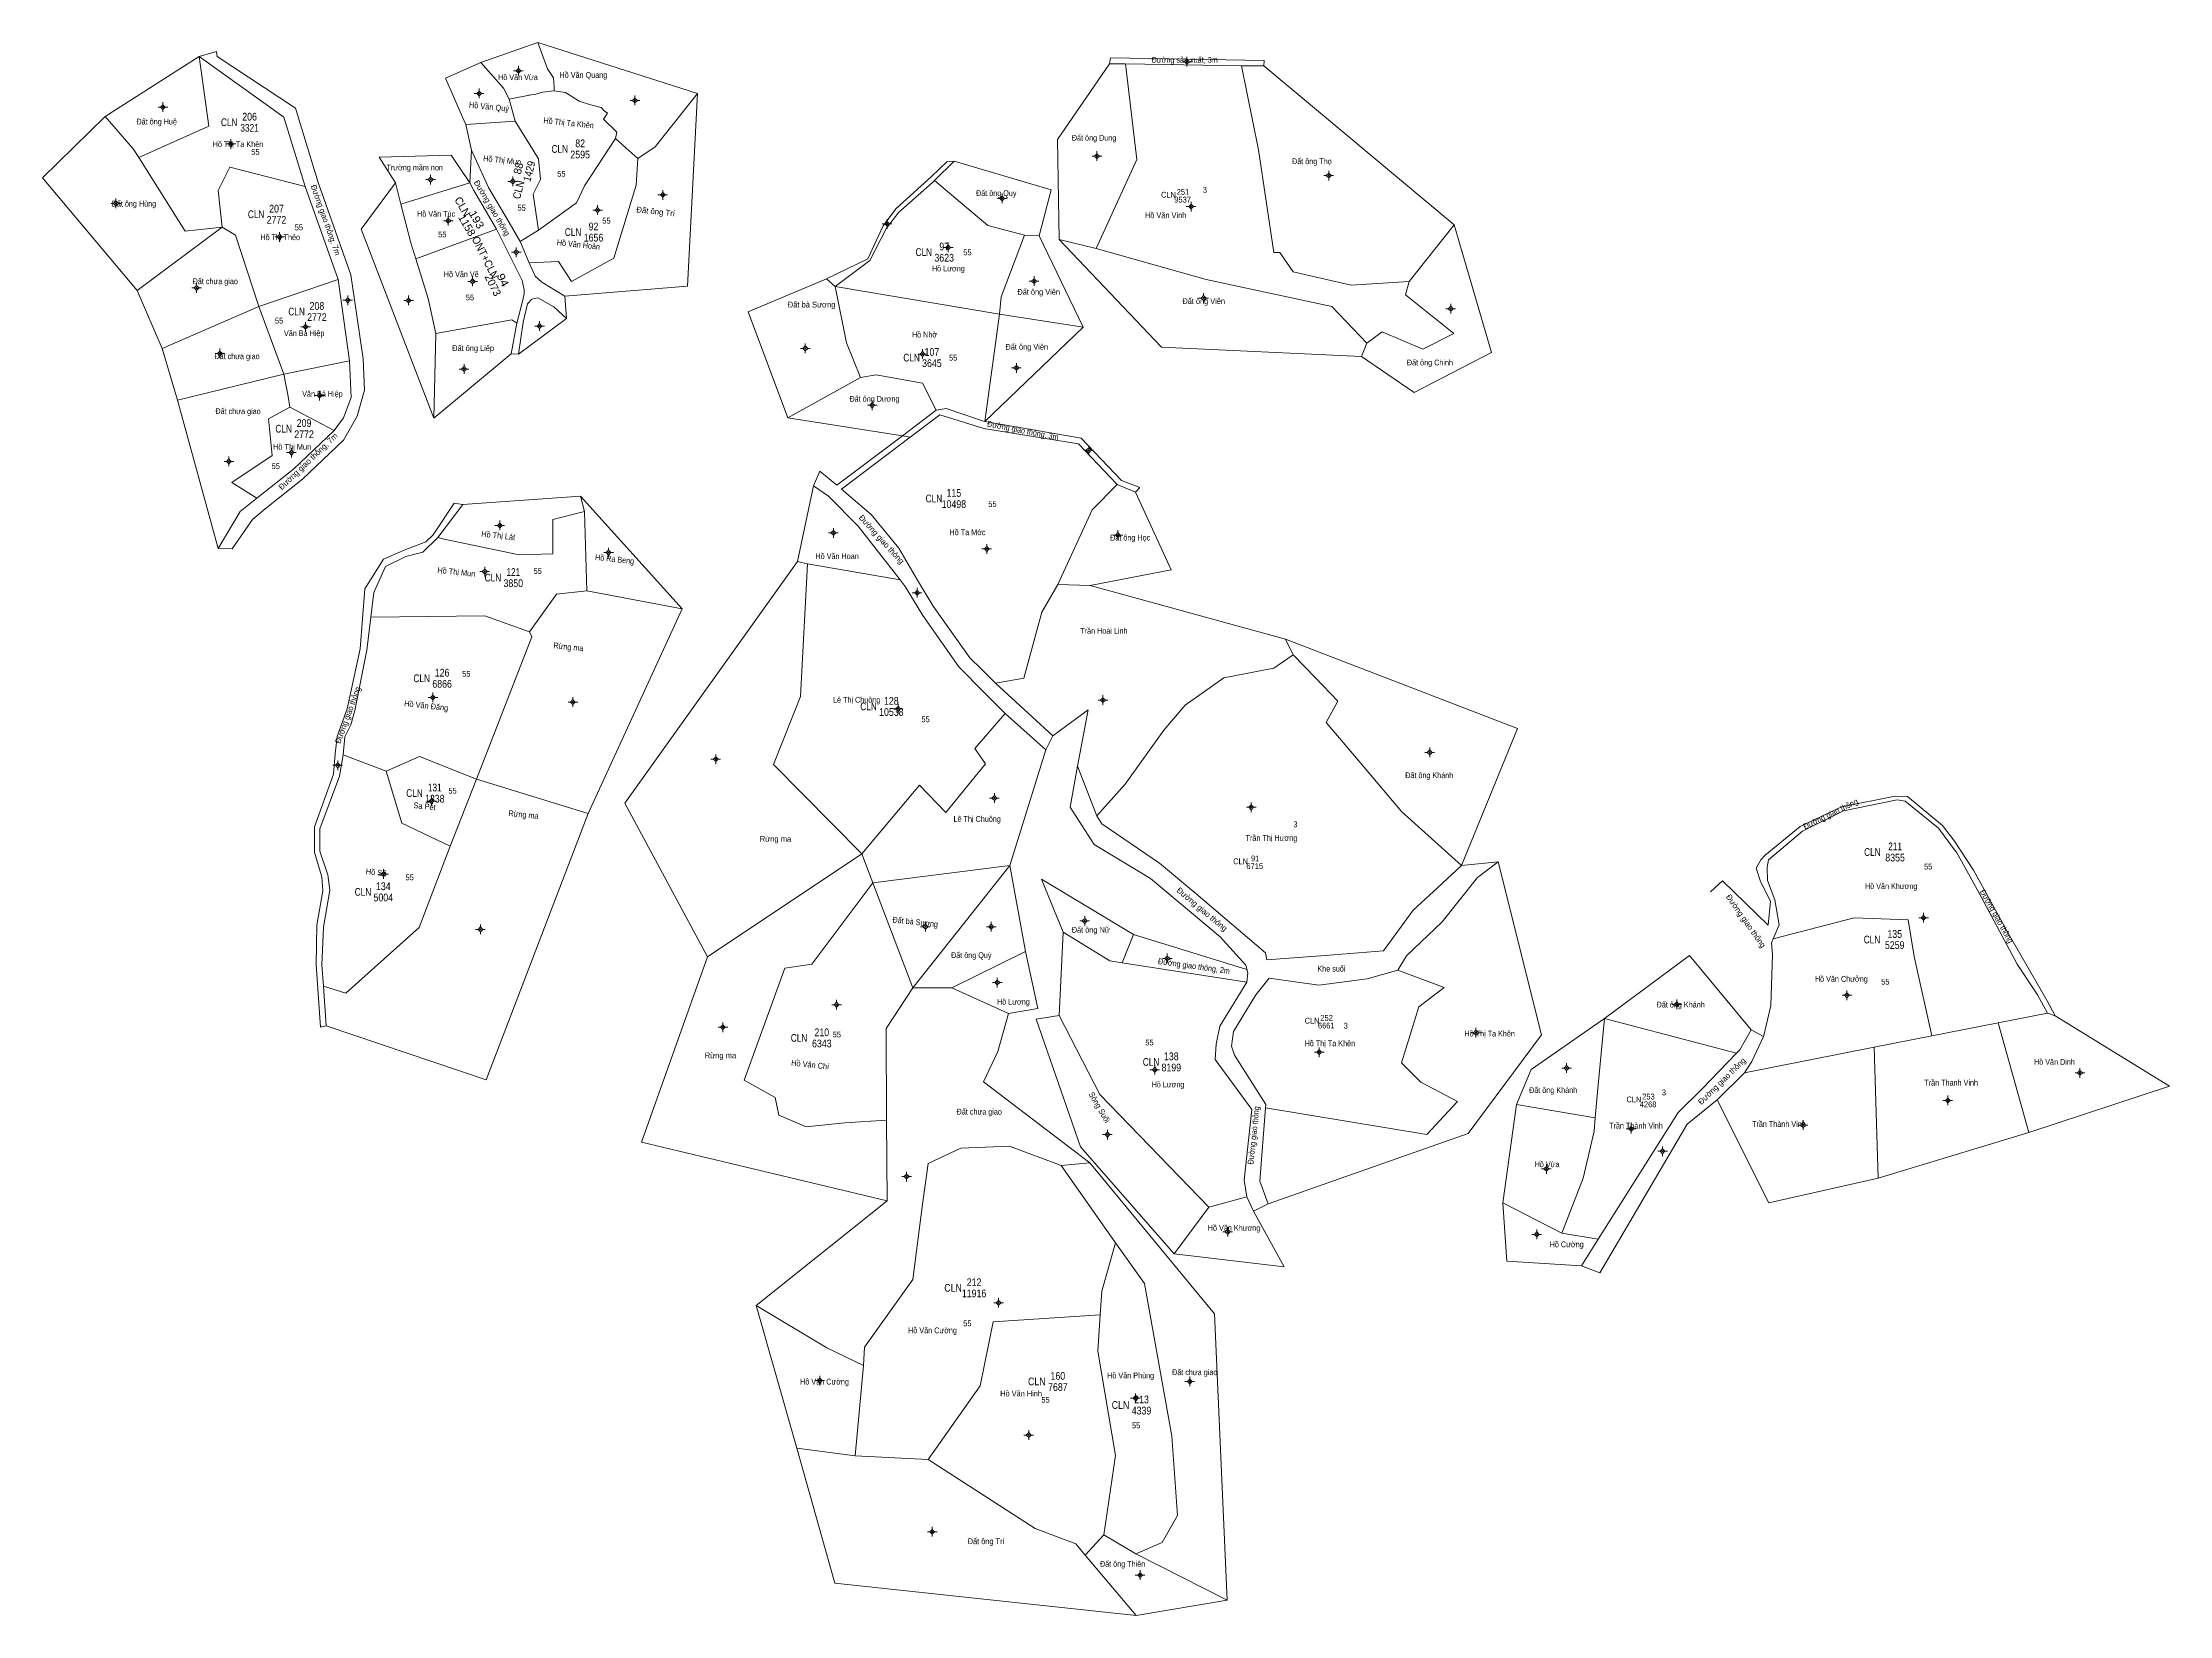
# Model space of a CAD drawing. Header units: metres. Extents: x 532111 to 534111, y 1847471 to 1850320.
# Drawn here: x 533011 to 534111, y 1848012 to 1848826 of the extents above; entities that cross this region are included whole.
import ezdxf
from ezdxf.enums import TextEntityAlignment as Align

# ---------------------------------------------------------------- set-up
doc = ezdxf.new("R2010")
doc.units = ezdxf.units.M
doc.header["$LTSCALE"] = 1.2
for name, color, linetype, lineweight in [('10', 7, 'Continuous', 13), ('11', 7, 'Continuous', 13), ('2', 7, 'Continuous', 13)]:
    doc.layers.add(name, color=color, linetype=linetype, lineweight=lineweight)
for name, color, linetype in [('22', 7, 'Continuous'), ('3', 7, 'Continuous'), ('4', 7, 'Continuous'), ('5', 7, 'Continuous'), ('63', 7, 'Continuous'), ('7', 7, 'Continuous'), ('8', 7, 'Continuous')]:
    doc.layers.add(name, color=color, linetype=linetype)

msp = doc.modelspace()

# ---------------------------------------------------------------- hatches: boundary and pattern name
at = {"layer": '11'}
for points in [[(533603.29, 1848815.56, 1), (533602.689, 1848815.56, 1)], [(533257.59, 1848810.9, 1), (533256.99, 1848810.9, 1)], [(533073.72, 1848792.12, 1), (533073.12, 1848792.12, 1)], [(533237.27, 1848799.21, 1), (533236.669, 1848799.21, 1)], [(533317.86, 1848795.57, 1), (533317.26, 1848795.57, 1)], [(533108.87, 1848773.12, 1), (533108.269, 1848773.12, 1)], [(533556.78, 1848766.78, 1), (533556.179, 1848766.78, 1)], [(533212.17, 1848754.66, 1), (533211.569, 1848754.66, 1)], [(533254.6, 1848753.72, 1), (533254, 1848753.72, 1)], [(533332.24, 1848746.77, 1), (533331.639, 1848746.77, 1)], [(533676.62, 1848756.75, 1), (533676.019, 1848756.75, 1)], [(533049.44, 1848742.34, 1), (533048.84, 1848742.34, 1)], [(533298.5, 1848738.9, 1), (533297.899, 1848738.9, 1)], [(533507.78, 1848744.91, 1), (533507.179, 1848744.91, 1)], [(533605.47, 1848740.74, 1), (533604.87, 1848740.74, 1)], [(533134.06, 1848725, 1), (533133.459, 1848725, 1)], [(533221.32, 1848733.34, 1), (533220.72, 1848733.34, 1)], [(533448.24, 1848731.75, 1), (533447.639, 1848731.75, 1)], [(533256.49, 1848717.09, 1), (533255.889, 1848717.09, 1)], [(533479.84, 1848719.57, 1), (533479.24, 1848719.57, 1)], [(533233.88, 1848702.05, 1), (533233.279, 1848702.05, 1)], [(533524.24, 1848702.17, 1), (533523.639, 1848702.17, 1)], [(533091.17, 1848698.64, 1), (533090.569, 1848698.64, 1)], [(533169.32, 1848692.25, 1), (533168.72, 1848692.25, 1)], [(533200.77, 1848692.16, 1), (533200.169, 1848692.16, 1)], [(533611.92, 1848693.4, 1), (533611.319, 1848693.4, 1)], [(533739.69, 1848687.89, 1), (533739.09, 1848687.89, 1)], [(533147.49, 1848678.5, 1), (533146.889, 1848678.5, 1)], [(533268.48, 1848678.96, 1), (533267.88, 1848678.96, 1)], [(533103.19, 1848664.78, 1), (533102.59, 1848664.78, 1)], [(533405.94, 1848667.41, 1), (533405.34, 1848667.41, 1)], [(533466.56, 1848664.48, 1), (533465.959, 1848664.48, 1)], [(533229.45, 1848656.7, 1), (533228.85, 1848656.7, 1)], [(533515.08, 1848657.32, 1), (533514.48, 1848657.32, 1)], [(533154.75, 1848643, 1), (533154.149, 1848643, 1)], [(533440.52, 1848637.96, 1), (533439.919, 1848637.96, 1)], [(533552.51, 1848614.7, 1), (533551.909, 1848614.7, 1)], [(533107.84, 1848608.97, 1), (533107.24, 1848608.97, 1)], [(533140.18, 1848613.5, 1), (533139.579, 1848613.5, 1)], [(533247.95, 1848575.84, 1), (533247.35, 1848575.84, 1)], [(533420.46, 1848572.01, 1), (533419.86, 1848572.01, 1)], [(533567.58, 1848570.89, 1), (533566.98, 1848570.89, 1)], [(533304.19, 1848561.81, 1), (533303.59, 1848561.81, 1)], [(533499.78, 1848563.68, 1), (533499.179, 1848563.68, 1)], [(533240.15, 1848551.98, 1), (533239.549, 1848551.98, 1)], [(533463.76, 1848541.02, 1), (533463.159, 1848541.02, 1)], [(533213.32, 1848486.91, 1), (533212.72, 1848486.91, 1)], [(533285.75, 1848484.53, 1), (533285.149, 1848484.53, 1)], [(533559.88, 1848485.53, 1), (533559.279, 1848485.53, 1)], [(533453.9, 1848481.07, 1), (533453.299, 1848481.07, 1)], [(533164.17, 1848451.86, 1), (533163.569, 1848451.86, 1)], [(533359.66, 1848454.97, 1), (533359.059, 1848454.97, 1)], [(533728.83, 1848458.5, 1), (533728.23, 1848458.5, 1)], [(533212.65, 1848433.23, 1), (533212.049, 1848433.23, 1)], [(533503.7, 1848434.89, 1), (533503.1, 1848434.89, 1)], [(533636.55, 1848430.11, 1), (533635.949, 1848430.11, 1)], [(533187.86, 1848395.58, 1), (533187.26, 1848395.58, 1)], [(533984.24, 1848372.98, 1), (533983.639, 1848372.98, 1)], [(533237.92, 1848367, 1), (533237.319, 1848367, 1)], [(533468.05, 1848368.4, 1), (533467.449, 1848368.4, 1)], [(533502.07, 1848368.4, 1), (533501.47, 1848368.4, 1)], [(533550.43, 1848371.34, 1), (533549.829, 1848371.34, 1)], [(533593.12, 1848351.98, 1), (533592.519, 1848351.98, 1)], [(533505.21, 1848339.52, 1), (533504.61, 1848339.52, 1)], [(533422.11, 1848328.06, 1), (533421.51, 1848328.06, 1)], [(533856.64, 1848328.22, 1), (533856.039, 1848328.22, 1)], [(533944.6, 1848332.93, 1), (533944, 1848332.93, 1)], [(533363.32, 1848316.42, 1), (533362.72, 1848316.42, 1)], [(533752.75, 1848313.58, 1), (533752.149, 1848313.58, 1)], [(533671.69, 1848303.5, 1), (533671.09, 1848303.5, 1)], [(533799.64, 1848295.3, 1), (533799.039, 1848295.3, 1)], [(533586.68, 1848294.47, 1), (533586.079, 1848294.47, 1)], [(534065.13, 1848292.83, 1), (534064.529, 1848292.83, 1)], [(533996.77, 1848278.56, 1), (533996.169, 1848278.56, 1)], [(533833.01, 1848263.89, 1), (533832.409, 1848263.89, 1)], [(533921.93, 1848265.85, 1), (533921.329, 1848265.85, 1)], [(533562.19, 1848260.88, 1), (533561.59, 1848260.88, 1)], [(533849.27, 1848252.27, 1), (533848.669, 1848252.27, 1)], [(533789.19, 1848243.16, 1), (533788.59, 1848243.16, 1)], [(533458.33, 1848239.21, 1), (533457.73, 1848239.21, 1)], [(533624.4, 1848210.63, 1), (533623.799, 1848210.63, 1)], [(533784.24, 1848209.3, 1), (533783.639, 1848209.3, 1)], [(533505.89, 1848173.94, 1), (533505.289, 1848173.94, 1)], [(533413.43, 1848133.68, 1), (533412.829, 1848133.68, 1)], [(533604.78, 1848133.28, 1), (533604.179, 1848133.28, 1)], [(533576.68, 1848124.6, 1), (533576.079, 1848124.6, 1)], [(533521.48, 1848105.56, 1), (533520.88, 1848105.56, 1)], [(533471.56, 1848055.53, 1), (533470.959, 1848055.53, 1)], [(533579.09, 1848033.14, 1), (533578.49, 1848033.14, 1)]]:
    msp.add_hatch(color=256, dxfattribs=at).paths.add_polyline_path(points)

# ---------------------------------------------------------------- linework, layer by layer
at = {"layer": '10'}
for p, q in [((533092.12, 1848818.25), (533043.48, 1848787.32)), ((533097.21, 1848782.21), (533092.12, 1848818.25)), ((533571.18, 1848814.49), (533562.92, 1848814.56)), ((533571.18, 1848814.49), (533631.3, 1848813.49)), ((533252.42, 1848796.3), (533263.92, 1848798.44)), ((533252.42, 1848796.3), (533255.6, 1848784.84)), ((533263.92, 1848798.44), (533262.41, 1848798.24)), ((533097.21, 1848782.21), (533061, 1848766)), ((533228.39, 1848786.86), (533230.04, 1848783.19)), ((533230.04, 1848783.19), (533255.6, 1848784.84)), ((533230.04, 1848783.19), (533233.02, 1848769.79)), ((533232.19, 1848753.01), (533233.02, 1848769.79)), ((533291.41, 1848751.48), (533307.44, 1848775.89)), ((533312.88, 1848771.16), (533319.09, 1848765.64)), ((533319.09, 1848765.64), (533327.98, 1848771.59)), ((533318.21, 1848751.84), (533319.09, 1848765.64)), ((533482.61, 1848764.18), (533472.45, 1848754.14)), ((533478.89, 1848763.78), (533482.61, 1848764.18)), ((533196.5, 1848742.03), (533193.7, 1848753.06)), ((533196.5, 1848742.03), (533232.19, 1848753.01)), ((533455.03, 1848738.73), (533463.96, 1848746.57)), ((533060.17, 1848697.37), (533104, 1848730)), ((533245.86, 1848728.99), (533204.21, 1848713.67)), ((533267.58, 1848728.48), (533258.15, 1848722.61)), ((533519, 1848726), (533526.57, 1848725.64)), ((533741.15, 1848731.27), (533718, 1848702)), ((533258.15, 1848722.61), (533262.91, 1848711.59)), ((533556, 1848719), (533536.88, 1848723.67)), ((533416.65, 1848703.4), (533421.12, 1848699.32)), ((533214.5, 1848675.12), (533253.83, 1848682.14)), ((533256.37, 1848680.49), (533253.6, 1848664.51)), ((533253.83, 1848682.14), (533256.37, 1848680.49)), ((533259.68, 1848680.97), (533257.32, 1848664.4)), ((533214.5, 1848675.12), (533213.57, 1848631.27)), ((533549.25, 1848678.35), (533498.49, 1848629.64)), ((533696, 1848670), (533693.3, 1848663.13)), ((533396.68, 1848631.43), (533434.24, 1848652.37)), ((533466.26, 1848649.48), (533473.34, 1848635.39)), ((533080.95, 1848640.57), (533101.97, 1848563.95)), ((533139, 1848637), (533162, 1848625)), ((533421.97, 1848596.68), (533413.08, 1848603.88)), ((533567, 1848597), (533576.45, 1848593.06)), ((533228.44, 1848586.71), (533215.6, 1848569.68)), ((533291.46, 1848583.13), (533289.38, 1848590.95)), ((533292.71, 1848542.09), (533291.46, 1848583.13)), ((533406.78, 1848556.02), (533401.58, 1848557.13)), ((533454.64, 1848547.72), (533406.78, 1848556.02)), ((533292.71, 1848542.09), (533341.99, 1848532.68)), ((533536.31, 1848545.35), (533552.9, 1848544.79)), ((533552.9, 1848544.79), (533654, 1848517)), ((533658, 1848509), (533654, 1848517)), ((533533.61, 1848467.14), (533503.92, 1848494.37)), ((533508.94, 1848478.65), (533530.09, 1848459.79)), ((533533.61, 1848467.14), (533530.09, 1848459.79)), ((533188.94, 1848448.82), (533166.59, 1848457.16)), ((533389.13, 1848452.24), (533434.93, 1848406.13)), ((533478.38, 1848427.36), (533498.83, 1848452.64)), ((533546.45, 1848451.4), (533556.33, 1848425.71)), ((533222, 1848410), (533235.57, 1848444.7)), ((533991.74, 1848419.39), (534000, 1848408.19)), ((533355.13, 1848352.82), (533434.93, 1848406.13)), ((533511.49, 1848400.08), (533461.16, 1848336.73)), ((533539.05, 1848365.53), (533527.71, 1848392.89)), ((533879.93, 1848392.17), (533873.75, 1848386.34)), ((533539.05, 1848365.53), (533536.92, 1848322.56)), ((533569.43, 1848349.79), (533575.37, 1848364.3)), ((533633.9, 1848339.66), (533569.43, 1848349.79)), ((533157.83, 1848317.18), (533156.39, 1848337.63)), ((533157.83, 1848317.18), (533155, 1848316.38)), ((534052.02, 1848322.25), (534048.12, 1848323.7)), ((533894.84, 1848315.11), (533901.13, 1848311.64)), ((533960.44, 1848238.46), (533958.32, 1848306.04)), ((533815.45, 1848284.78), (533814.12, 1848269.61)), ((533891.39, 1848292.87), (533877.12, 1848278.89)), ((533773.46, 1848276.45), (533814.12, 1848269.61)), ((533877.12, 1848278.89), (533861.69, 1848266.29)), ((533447.94, 1848226.72), (533447.71, 1848268.37)), ((533826.25, 1848205.75), (533861.69, 1848266.29)), ((533552.82, 1848246.31), (533538, 1848245)), ((533538, 1848245), (533566, 1848205)), ((533447.94, 1848226.72), (533380.22, 1848172.57)), ((533614.34, 1848223.42), (533596.42, 1848199.21)), ((533614.34, 1848223.42), (533633.97, 1848228.74)), ((533633.97, 1848228.74), (533637.47, 1848221.31)), ((533644.97, 1848225.18), (533637.47, 1848221.31)), ((533796.93, 1848209.88), (533815.71, 1848206.78)), ((533816.56, 1848189.43), (533826.25, 1848205.75)), ((533807.01, 1848193.01), (533816.56, 1848189.43)), ((533380.22, 1848172.57), (533401.31, 1848098.77)), ((533431.47, 1848094.8), (533435.65, 1848141.56)), ((533431.47, 1848094.8), (533401.31, 1848098.77)), ((533469.24, 1848092.89), (533431.47, 1848094.8)), ((533560, 1848054), (533550.44, 1848043.48)), ((533576.65, 1848044.2), (533560, 1848054)), ((533623.8, 1848020.26), (533576.65, 1848044.2)), ((533623.8, 1848020.26), (533576.76, 1848012.29))]:
    msp.add_line(p, q, dxfattribs=at)
for points in [[(533272.32, 1848811.87), (533267.29, 1848825.51), (533237.8, 1848815.24)], [(533267.29, 1848825.51), (533349.92, 1848799.14), (533327.98, 1848771.59)], [(533092.12, 1848818.25), (533101.08, 1848820.83), (533101.43, 1848818.33), (533141.93, 1848791.53), (533153.65, 1848753.19), (533170.6, 1848705.34), (533176.93, 1848661.99), (533177.65, 1848645.86), (533173.96, 1848632.31), (533166.83, 1848619.93), (533145.59, 1848599.71), (533126.34, 1848584.51), (533119.83, 1848578.88), (533109.25, 1848563.68), (533101.97, 1848563.95)], [(533147, 1848751), (533136, 1848787), (533092.12, 1848818.25)], [(533237.8, 1848815.24), (533219.63, 1848807.02), (533228.39, 1848786.86)], [(533252.42, 1848796.3), (533249.59, 1848801.84), (533237.8, 1848815.24)], [(533536.88, 1848723.67), (533536.04, 1848775.41), (533562.92, 1848814.56)], [(533556, 1848719), (533577, 1848765), (533571.18, 1848814.49)], [(533562.92, 1848814.56), (533563.5, 1848817.63), (533642.95, 1848816.3), (533642.69, 1848813.5)], [(533631.3, 1848813.49), (533642.69, 1848813.5), (533741.15, 1848731.27)], [(533631.3, 1848813.49), (533640, 1848770), (533648, 1848717), (533651, 1848717), (533658, 1848707), (533688, 1848700), (533718, 1848702)], [(533275.7, 1848800.6), (533275.82, 1848802.49), (533275.45, 1848807.29), (533272.32, 1848811.87)], [(533275.7, 1848800.6), (533269.67, 1848799.85), (533265.8, 1848798.58), (533263.92, 1848798.44)], [(533275.7, 1848800.6), (533281.62, 1848799.72), (533288.72, 1848795.14)], [(533349.92, 1848799.14), (533344.78, 1848699.48), (533281.19, 1848694.41)], [(533288.72, 1848795.14), (533294.1, 1848793.51), (533300.13, 1848791.88)], [(533300.13, 1848791.88), (533301.57, 1848790.25), (533303.3, 1848789.05)], [(533043.48, 1848787.32), (533011.17, 1848755.64), (533060.17, 1848697.37)], [(533061, 1848766), (533058.08, 1848770.52), (533043.48, 1848787.32)], [(533255.6, 1848784.84), (533267.71, 1848765.46), (533268.77, 1848754.67), (533264.84, 1848747.13), (533267.58, 1848728.48)], [(533303.3, 1848789.05), (533301.26, 1848785.83), (533308.12, 1848779.22)], [(533308.12, 1848779.22), (533307.44, 1848775.89), (533312.88, 1848771.16)], [(533233.02, 1848769.79), (533241.78, 1848750.54), (533252.43, 1848732.55), (533258.15, 1848722.61)], [(533061, 1848766), (533085, 1848728), (533104, 1848730)], [(533104, 1848730), (533102, 1848749), (533108, 1848761), (533147, 1848751)], [(533193.7, 1848753.06), (533185.18, 1848766.27), (533222.55, 1848767.29), (533232.19, 1848753.01)], [(533416.65, 1848703.4), (533438.04, 1848713.75), (533445.86, 1848730.78), (533452.45, 1848739.49), (533470.85, 1848756.24), (533478.89, 1848763.78)], [(533482.61, 1848764.18), (533532.7, 1848749.43), (533526.57, 1848725.64)], [(533147, 1848751), (533164, 1848703), (533170, 1848661), (533136, 1848654), (533123, 1848689), (533164, 1848703)], [(533213.57, 1848631.27), (533175.92, 1848728.94), (533193.7, 1848753.06)], [(533245.86, 1848728.99), (533234.2, 1848749.04), (533232.19, 1848753.01)], [(533267.58, 1848728.48), (533287.35, 1848742.63), (533291.41, 1848751.48)], [(533284.72, 1848701.91), (533306.7, 1848714.05), (533318.21, 1848751.84)], [(533472.45, 1848754.14), (533471.41, 1848753.11), (533463.96, 1848746.57)], [(533472.45, 1848754.14), (533500, 1848731), (533519, 1848726)], [(533204.21, 1848713.67), (533201.59, 1848722.03), (533196.5, 1848742.03)], [(533421.12, 1848699.32), (533439.06, 1848712.8), (533447.57, 1848729.51), (533453.95, 1848737.78), (533455.03, 1848738.73)], [(533123, 1848689), (533111, 1848726), (533104, 1848730)], [(533256.37, 1848680.49), (533259.51, 1848692.24), (533260.31, 1848695.69), (533260.18, 1848697.65), (533259.25, 1848702.4), (533245.86, 1848728.99)], [(533519, 1848726), (533507, 1848694), (533506, 1848685)], [(533526.57, 1848725.64), (533549.25, 1848678.35), (533506, 1848685)], [(533693.3, 1848663.13), (533720.49, 1848644.51), (533760.56, 1848665.29), (533741.15, 1848731.27)], [(533214.5, 1848675.12), (533210.63, 1848693.2), (533204.21, 1848713.67)], [(533536.88, 1848723.67), (533589.76, 1848668.09), (533693.3, 1848663.13)], [(533556, 1848719), (533613, 1848703), (533678, 1848689), (533696, 1848670)], [(533262.91, 1848711.59), (533277.93, 1848712.24), (533284.72, 1848701.91)], [(533281.19, 1848694.41), (533269.31, 1848701.57), (533265.86, 1848704.77), (533262.91, 1848711.59)], [(533416.65, 1848703.4), (533376.1, 1848686.22), (533396.68, 1848631.43)], [(533060.17, 1848697.37), (533073.06, 1848667.28), (533123, 1848689)], [(533281.19, 1848694.41), (533282.1, 1848682.77), (533257.32, 1848664.4), (533253.6, 1848664.51), (533213.57, 1848631.27)], [(533282.1, 1848682.77), (533275.6, 1848688.82), (533267.39, 1848693.53), (533264.28, 1848692.75), (533261.98, 1848690.39), (533259.68, 1848680.97)], [(533498.49, 1848629.64), (533506, 1848685), (533421.12, 1848699.32)], [(533434.24, 1848652.37), (533426.93, 1848670.34), (533421.12, 1848699.32)], [(533718, 1848702), (533716, 1848695), (533741, 1848675), (533725, 1848667), (533704, 1848676), (533696, 1848670)], [(533073.06, 1848667.28), (533080.95, 1848640.57), (533136, 1848654)], [(533170, 1848661), (533170.86, 1848642.02), (533166.88, 1848631.45), (533162, 1848625)], [(533139, 1848637), (533138.2, 1848642.44), (533136, 1848654)], [(533434.24, 1848652.37), (533442.24, 1848653.67), (533466.26, 1848649.48)], [(533122, 1848590), (533109, 1848598), (533130, 1848612), (533128, 1848631), (533139, 1848637)], [(533498.49, 1848629.64), (533497.23, 1848629.86), (533478.44, 1848636.34), (533473.34, 1848635.39)], [(533396.68, 1848631.43), (533455.9, 1848622.25), (533459.9, 1848621.5)], [(533473.34, 1848635.39), (533455.9, 1848622.25), (533421.97, 1848596.68)], [(533475.15, 1848632.99), (533459.9, 1848621.5), (533424.31, 1848594.68)], [(533567, 1848597), (533547, 1848618), (533498, 1848626), (533475.15, 1848632.99)], [(533576.45, 1848593.06), (533578.68, 1848595.42), (533569.17, 1848599.07), (533548.37, 1848620.91), (533498.49, 1848629.64)], [(533162, 1848625), (533141, 1848605), (533122, 1848590)], [(533413.08, 1848603.88), (533409.92, 1848596.31), (533401.58, 1848557.13)], [(533409.92, 1848596.31), (533417.65, 1848591.03), (533432.92, 1848575.41), (533454.64, 1848547.72)], [(533454.04, 1848564.07), (533439.66, 1848581.53), (533424.31, 1848594.68)], [(533567, 1848597), (533554, 1848584), (533536.31, 1848545.35)], [(533576.45, 1848593.06), (533594.82, 1848552.83), (533552.9, 1848544.79)], [(533122, 1848590), (533113.39, 1848583.08), (533101.97, 1848563.95)], [(533223.99, 1848587.34), (533213.24, 1848571.01), (533209.43, 1848567.41), (533198.17, 1848563.08), (533187.42, 1848558.4), (533177.88, 1848543), (533175.4, 1848512.03), (533168.77, 1848480.98)], [(533215.6, 1848569.68), (533218.87, 1848568.69), (533257.64, 1848560.73), (533275.04, 1848561.17), (533275.06, 1848578.9), (533291.46, 1848583.13)], [(533223.99, 1848587.34), (533228.44, 1848586.71), (533289.38, 1848590.95), (533341.99, 1848532.68), (533293.37, 1848426.98), (533235.57, 1848444.7)], [(533215.6, 1848569.68), (533207.83, 1848561.97), (533198.98, 1848559.83), (533188.51, 1848554.67)], [(533503.92, 1848494.37), (533496.67, 1848501.46), (533490.76, 1848507.48), (533471.71, 1848534.16), (533463.66, 1848547.62), (533454.04, 1848564.07)], [(533180.88, 1848528.34), (533182.43, 1848541.25), (533188.51, 1848554.67)], [(533401.58, 1848557.13), (533312.27, 1848432.28), (533355.13, 1848352.82)], [(533406.78, 1848556.02), (533403.22, 1848487.4), (533389.13, 1848452.24)], [(533262.99, 1848520.84), (533276.9, 1848540.32), (533292.71, 1848542.09)], [(533454.64, 1848547.72), (533457.35, 1848544.33), (533466.34, 1848529.32), (533484.98, 1848502.77), (533498.12, 1848489.47), (533508.94, 1848478.65)], [(533536.31, 1848545.35), (533528, 1848531), (533518.7, 1848496.88), (533503.92, 1848494.37)], [(533166.59, 1848457.16), (533167.47, 1848466.63), (533170.6, 1848472.72), (533172.73, 1848480.11), (533178.86, 1848511.42), (533180.88, 1848528.34)], [(533180.88, 1848528.34), (533239.83, 1848529.12), (533262.99, 1848520.84)], [(533262.99, 1848520.84), (533264.16, 1848518.18), (533235.57, 1848444.7)], [(533654, 1848517), (533773.99, 1848470.9), (533745, 1848400)], [(533556.33, 1848425.71), (533571, 1848442), (533581, 1848456), (533591, 1848470), (533602, 1848483), (533622, 1848497), (533648, 1848502), (533658, 1848509)], [(533658, 1848509), (533669.5, 1848497), (533681, 1848485), (533675, 1848474), (533694.5, 1848451), (533714, 1848428), (533729.5, 1848414), (533745, 1848400)], [(533168.77, 1848480.98), (533163.53, 1848466.71), (533162.56, 1848457.74), (533161.68, 1848447.26), (533151.87, 1848420.05), (533151.79, 1848406.7), (533155.68, 1848394.1), (533156.13, 1848387), (533152.95, 1848369.12), (533152.63, 1848348.71), (533155, 1848316.38)], [(533508.94, 1848478.65), (533493.38, 1848460.5), (533498.83, 1848452.64)], [(533546.45, 1848451.4), (533551.93, 1848480.54), (533533.61, 1848467.14)], [(533166.59, 1848457.16), (533164.71, 1848446.13), (533154.6, 1848418.96), (533154.55, 1848407.39)], [(533188.94, 1848448.82), (533206.08, 1848456.47), (533235.57, 1848444.7)], [(533530.09, 1848459.79), (533511.49, 1848400.08), (533440.6, 1848391.13)], [(533546.45, 1848451.4), (533542.68, 1848430.23), (533554.98, 1848410.96), (533584.1, 1848393.38), (533620.2, 1848363.14), (533633.47, 1848348.49), (533634.41, 1848344.47)], [(533188.94, 1848448.82), (533197, 1848422), (533222, 1848410)], [(533434.93, 1848406.13), (533464.76, 1848441.54), (533478.38, 1848427.36)], [(533879.93, 1848392.17), (533903.55, 1848369.15), (533904.86, 1848381.54), (533899.64, 1848391.68), (533897.36, 1848398.69), (533899.84, 1848402.95), (533902.1, 1848405.34), (533920.12, 1848420.19), (533941.59, 1848430.32), (533969.2, 1848435.9), (533975.56, 1848435.7)], [(533906.16, 1848362.04), (533909.28, 1848369.36), (533906.99, 1848382.21), (533903.16, 1848392.2), (533902.98, 1848399.25), (533903.78, 1848402.91), (533921.32, 1848417.83), (533942.47, 1848428.22), (533970.24, 1848434.04), (533974.48, 1848433.34), (533991.74, 1848419.39)], [(533975.56, 1848435.7), (533993.71, 1848420.77), (534000, 1848412.63)], [(533293.37, 1848426.98), (533240.56, 1848289.3), (533157.83, 1848317.18)], [(533745, 1848400), (533732.5, 1848388.5), (533720, 1848377), (533704.68, 1848355.84), (533674.48, 1848353.54), (533644.29, 1848351.23), (533643.56, 1848354.84), (533607.55, 1848385.47), (533588.74, 1848401.17), (533559.04, 1848421.56), (533556.33, 1848425.71)], [(533156.39, 1848337.63), (533155.62, 1848348.6), (533156.54, 1848368.15), (533159.8, 1848387.25), (533158.78, 1848395.13), (533154.55, 1848407.39)], [(533222, 1848410), (533206, 1848368), (533168, 1848334), (533156.39, 1848337.63)], [(533434.93, 1848406.13), (533440.6, 1848391.13), (533461.16, 1848336.73)], [(534052.02, 1848322.25), (534047.91, 1848330.13), (534027.68, 1848365.06), (534009.85, 1848397.59), (534000, 1848412.63)], [(534048.12, 1848323.7), (534042.91, 1848333.08), (534032.29, 1848349.06), (534012.51, 1848385.99), (534000.95, 1848406.9), (534000, 1848408.19)], [(533481.39, 1848336.86), (533519.55, 1848355.56), (533511.49, 1848400.08)], [(533712, 1848346), (533716.54, 1848353.38), (533735.07, 1848370.98), (533753.22, 1848393.78), (533763.99, 1848401.98), (533786.36, 1848312.4), (533748.52, 1848261.55), (533644.97, 1848225.18)], [(533447.71, 1848268.37), (533426, 1848267), (533406, 1848265), (533392, 1848271), (533390, 1848280), (533374, 1848289), (533395, 1848347), (533409, 1848349), (533440.6, 1848391.13)], [(533527.71, 1848392.89), (533575.37, 1848364.3), (533633.94, 1848346.24)], [(533906.16, 1848362.04), (533948, 1848373), (533976, 1848372), (533979, 1848353), (533988.27, 1848311.93)], [(533569.43, 1848349.79), (533563.19, 1848350.77), (533539.05, 1848365.53)], [(533901.13, 1848311.64), (533901.37, 1848312.17), (533904.88, 1848327.65), (533905.85, 1848354), (533905.29, 1848360), (533906.16, 1848362.04)], [(533355.13, 1848352.82), (533320.84, 1848256.92), (533447.94, 1848226.72)], [(533519.55, 1848355.56), (533525.89, 1848326.1), (533510.69, 1848323.48)], [(533819, 1848321), (533862.92, 1848353.44), (533894.84, 1848315.11)], [(533633.9, 1848339.66), (533620.02, 1848316.9), (533618.08, 1848307.62), (533617.63, 1848299.76), (533636.5, 1848273.89), (533632.59, 1848237.27), (533633.97, 1848228.74)], [(533643.7, 1848274.72), (533643.84, 1848276.5), (533627.6, 1848302.03), (533625.99, 1848306.67), (533627.1, 1848314.22), (533638.62, 1848333.13), (533645.48, 1848341.8), (533671.18, 1848338.23), (533696.15, 1848341.44), (533712, 1848346)], [(533633.94, 1848346.24), (533634.41, 1848344.47), (533633.9, 1848339.66)], [(533712, 1848346), (533736, 1848337), (533723, 1848327), (533714, 1848298), (533724, 1848288), (533743, 1848278), (533727, 1848261), (533643.7, 1848274.72)], [(533447.71, 1848268.37), (533447.44, 1848315.77), (533461.16, 1848336.73)], [(533461.16, 1848336.73), (533481.39, 1848336.86), (533510.69, 1848323.48)], [(533510.69, 1848323.48), (533505.22, 1848303.79), (533497.74, 1848288.23), (533552.82, 1848246.31)], [(533536.92, 1848322.56), (533524.99, 1848320.65), (533548.02, 1848254.53), (533596.42, 1848199.21)], [(533536.92, 1848322.56), (533557.87, 1848281.6), (533614.34, 1848223.42)], [(533819, 1848321), (533781.08, 1848294.51), (533773.46, 1848276.45)], [(533815.45, 1848284.78), (533819, 1848321), (533887.21, 1848303)], [(534048.12, 1848323.7), (534022.55, 1848318.67), (533988.27, 1848311.93), (533958.32, 1848306.04), (533891.39, 1848292.87)], [(533960.44, 1848238.46), (534038.4, 1848261.97), (534022.55, 1848318.67)], [(534038.4, 1848261.97), (534111.11, 1848285.95), (534052.02, 1848322.25)], [(533887.21, 1848303), (533888.9, 1848304.75), (533894.84, 1848315.11)], [(533891.39, 1848292.87), (533895.2, 1848298.7), (533901.13, 1848311.64)], [(533887.21, 1848303), (533869.42, 1848284.59), (533857.09, 1848272.26)], [(533644.97, 1848225.18), (533640.7, 1848236.84), (533643.7, 1848274.72)], [(533773.46, 1848276.45), (533766.33, 1848225.6), (533796.93, 1848209.88)], [(533877.12, 1848278.89), (533903.96, 1848225.66), (533960.44, 1848238.46)], [(533814.12, 1848269.61), (533813.51, 1848262.59), (533807.87, 1848238.3), (533796.93, 1848209.88)], [(533807.01, 1848193.01), (533815.71, 1848206.78), (533857.09, 1848272.26)], [(533538, 1848245), (533511.2, 1848255), (533486.12, 1848253.96), (533469.18, 1848246), (533466.16, 1848225), (533461.16, 1848186), (533436.23, 1848151), (533435.65, 1848141.56)], [(533552.82, 1848246.31), (533617.28, 1848168.22), (533623.8, 1848020.26)], [(533637.47, 1848221.31), (533653.28, 1848192.53), (533596.42, 1848199.21)], [(533766.33, 1848225.6), (533768.47, 1848195.42), (533807.01, 1848193.01)], [(533558.2, 1848167.65), (533559, 1848180), (533566, 1848205)], [(533566, 1848205), (533581, 1848184), (533595.24, 1848105), (533598.2, 1848064), (533590.16, 1848050), (533576.65, 1848044.2)], [(533435.65, 1848141.56), (533416.77, 1848150.64), (533380.22, 1848172.57)], [(533469.24, 1848092.89), (533496, 1848131), (533502.78, 1848164.07), (533558.2, 1848167.65)], [(533558.2, 1848167.65), (533557, 1848149), (533566, 1848095), (533560, 1848054)], [(533576.76, 1848012.29), (533420.95, 1848028.99), (533401.31, 1848098.77)], [(533469.24, 1848092.89), (533524.48, 1848057.25), (533545.5, 1848049.34)], [(533576.76, 1848012.29), (533550.44, 1848043.48), (533545.5, 1848049.34)]]:
    msp.add_lwpolyline(points, dxfattribs=at)
at = {"layer": '11'}
for p, q in [((533257.29, 1848813.4), (533257.29, 1848812.15)), ((533601.74, 1848815.56), (533600.49, 1848815.56)), ((533602.99, 1848818.06), (533602.99, 1848816.81)), ((533602.99, 1848814.31), (533602.99, 1848813.06)), ((533605.49, 1848815.56), (533604.24, 1848815.56)), ((533236.97, 1848801.71), (533236.97, 1848800.46)), ((533256.04, 1848810.9), (533254.79, 1848810.9)), ((533257.29, 1848809.65), (533257.29, 1848808.4)), ((533259.79, 1848810.9), (533258.54, 1848810.9)), ((533072.17, 1848792.12), (533070.92, 1848792.12)), ((533073.42, 1848794.62), (533073.42, 1848793.37)), ((533073.42, 1848790.87), (533073.42, 1848789.62)), ((533075.92, 1848792.12), (533074.67, 1848792.12)), ((533235.72, 1848799.21), (533234.47, 1848799.21)), ((533236.97, 1848797.96), (533236.97, 1848796.71)), ((533239.47, 1848799.21), (533238.22, 1848799.21)), ((533316.31, 1848795.57), (533315.06, 1848795.57)), ((533317.56, 1848798.07), (533317.56, 1848796.82)), ((533317.56, 1848794.32), (533317.56, 1848793.07)), ((533320.06, 1848795.57), (533318.81, 1848795.57)), ((533107.32, 1848773.12), (533106.07, 1848773.12)), ((533108.57, 1848775.62), (533108.57, 1848774.37)), ((533108.57, 1848771.87), (533108.57, 1848770.62)), ((533111.07, 1848773.12), (533109.82, 1848773.12)), ((533556.48, 1848769.28), (533556.48, 1848768.03)), ((533211.87, 1848757.16), (533211.87, 1848755.91)), ((533555.23, 1848766.78), (533553.98, 1848766.78)), ((533556.48, 1848765.53), (533556.48, 1848764.28)), ((533558.98, 1848766.78), (533557.73, 1848766.78)), ((533676.32, 1848759.25), (533676.32, 1848758)), ((533210.62, 1848754.66), (533209.37, 1848754.66)), ((533211.87, 1848753.41), (533211.87, 1848752.16)), ((533214.37, 1848754.66), (533213.12, 1848754.66)), ((533253.05, 1848753.72), (533251.8, 1848753.72)), ((533254.3, 1848756.22), (533254.3, 1848754.97)), ((533254.3, 1848752.47), (533254.3, 1848751.22)), ((533256.8, 1848753.72), (533255.55, 1848753.72)), ((533330.69, 1848746.77), (533329.44, 1848746.77)), ((533331.94, 1848749.27), (533331.94, 1848748.02)), ((533334.44, 1848746.77), (533333.19, 1848746.77)), ((533507.48, 1848747.41), (533507.48, 1848746.16)), ((533675.07, 1848756.75), (533673.82, 1848756.75)), ((533676.32, 1848755.5), (533676.32, 1848754.25)), ((533678.82, 1848756.75), (533677.57, 1848756.75)), ((533047.89, 1848742.34), (533046.64, 1848742.34)), ((533049.14, 1848744.84), (533049.14, 1848743.59)), ((533049.14, 1848741.09), (533049.14, 1848739.84)), ((533051.64, 1848742.34), (533050.39, 1848742.34)), ((533221.02, 1848735.84), (533221.02, 1848734.59)), ((533296.95, 1848738.9), (533295.7, 1848738.9)), ((533298.2, 1848741.4), (533298.2, 1848740.15)), ((533298.2, 1848737.65), (533298.2, 1848736.4)), ((533300.7, 1848738.9), (533299.45, 1848738.9)), ((533331.94, 1848745.52), (533331.94, 1848744.27)), ((533506.23, 1848744.91), (533504.98, 1848744.91)), ((533507.48, 1848743.66), (533507.48, 1848742.41)), ((533509.98, 1848744.91), (533508.73, 1848744.91)), ((533603.92, 1848740.74), (533602.67, 1848740.74)), ((533605.17, 1848743.24), (533605.17, 1848741.99)), ((533605.17, 1848739.49), (533605.17, 1848738.24)), ((533607.67, 1848740.74), (533606.42, 1848740.74)), ((533132.51, 1848725), (533131.26, 1848725)), ((533133.76, 1848727.5), (533133.76, 1848726.25)), ((533136.26, 1848725), (533135.01, 1848725)), ((533219.77, 1848733.34), (533218.52, 1848733.34)), ((533221.02, 1848732.09), (533221.02, 1848730.84)), ((533223.52, 1848733.34), (533222.27, 1848733.34)), ((533446.69, 1848731.75), (533445.44, 1848731.75)), ((533447.94, 1848734.25), (533447.94, 1848733)), ((533447.94, 1848730.5), (533447.94, 1848729.25)), ((533450.44, 1848731.75), (533449.19, 1848731.75)), ((533133.76, 1848723.75), (533133.76, 1848722.5)), ((533254.94, 1848717.09), (533253.69, 1848717.09)), ((533256.19, 1848719.59), (533256.19, 1848718.34)), ((533256.19, 1848715.84), (533256.19, 1848714.59)), ((533258.69, 1848717.09), (533257.44, 1848717.09)), ((533478.29, 1848719.57), (533477.04, 1848719.57)), ((533479.54, 1848722.07), (533479.54, 1848720.82)), ((533479.54, 1848718.32), (533479.54, 1848717.07)), ((533482.04, 1848719.57), (533480.79, 1848719.57)), ((533233.58, 1848704.55), (533233.58, 1848703.3)), ((533522.69, 1848702.17), (533521.44, 1848702.17)), ((533523.94, 1848704.67), (533523.94, 1848703.42)), ((533526.44, 1848702.17), (533525.19, 1848702.17)), ((533089.62, 1848698.64), (533088.37, 1848698.64)), ((533090.87, 1848701.14), (533090.87, 1848699.89)), ((533090.87, 1848697.39), (533090.87, 1848696.14)), ((533093.37, 1848698.64), (533092.12, 1848698.64)), ((533167.77, 1848692.25), (533166.52, 1848692.25)), ((533169.02, 1848694.75), (533169.02, 1848693.5)), ((533171.52, 1848692.25), (533170.27, 1848692.25)), ((533199.22, 1848692.16), (533197.97, 1848692.16)), ((533200.47, 1848694.66), (533200.47, 1848693.41)), ((533202.97, 1848692.16), (533201.72, 1848692.16)), ((533232.33, 1848702.05), (533231.08, 1848702.05)), ((533233.58, 1848700.8), (533233.58, 1848699.55)), ((533236.08, 1848702.05), (533234.83, 1848702.05)), ((533523.94, 1848700.92), (533523.94, 1848699.67)), ((533610.37, 1848693.4), (533609.12, 1848693.4)), ((533611.62, 1848695.9), (533611.62, 1848694.65)), ((533611.62, 1848692.15), (533611.62, 1848690.9)), ((533614.12, 1848693.4), (533612.87, 1848693.4)), ((533147.19, 1848681), (533147.19, 1848679.75)), ((533169.02, 1848691), (533169.02, 1848689.75)), ((533200.47, 1848690.91), (533200.47, 1848689.66)), ((533268.18, 1848681.46), (533268.18, 1848680.21)), ((533738.14, 1848687.89), (533736.89, 1848687.89)), ((533739.39, 1848690.39), (533739.39, 1848689.14)), ((533739.39, 1848686.64), (533739.39, 1848685.39)), ((533741.89, 1848687.89), (533740.64, 1848687.89)), ((533145.94, 1848678.5), (533144.69, 1848678.5)), ((533147.19, 1848677.25), (533147.19, 1848676)), ((533149.69, 1848678.5), (533148.44, 1848678.5)), ((533266.93, 1848678.96), (533265.68, 1848678.96)), ((533268.18, 1848677.71), (533268.18, 1848676.46)), ((533270.68, 1848678.96), (533269.43, 1848678.96)), ((533405.64, 1848669.91), (533405.64, 1848668.66)), ((533101.64, 1848664.78), (533100.39, 1848664.78)), ((533102.89, 1848667.28), (533102.89, 1848666.03)), ((533102.89, 1848663.53), (533102.89, 1848662.28)), ((533105.39, 1848664.78), (533104.14, 1848664.78)), ((533229.15, 1848659.2), (533229.15, 1848657.95)), ((533404.39, 1848667.41), (533403.14, 1848667.41)), ((533405.64, 1848666.16), (533405.64, 1848664.91)), ((533408.14, 1848667.41), (533406.89, 1848667.41)), ((533465.01, 1848664.48), (533463.76, 1848664.48)), ((533466.26, 1848666.98), (533466.26, 1848665.73)), ((533466.26, 1848663.23), (533466.26, 1848661.98)), ((533468.76, 1848664.48), (533467.51, 1848664.48)), ((533514.78, 1848659.82), (533514.78, 1848658.57)), ((533227.9, 1848656.7), (533226.65, 1848656.7)), ((533229.15, 1848655.45), (533229.15, 1848654.2)), ((533231.65, 1848656.7), (533230.4, 1848656.7)), ((533513.53, 1848657.32), (533512.28, 1848657.32)), ((533514.78, 1848656.07), (533514.78, 1848654.82)), ((533517.28, 1848657.32), (533516.03, 1848657.32)), ((533153.2, 1848643), (533151.95, 1848643)), ((533154.45, 1848645.5), (533154.45, 1848644.25)), ((533154.45, 1848641.75), (533154.45, 1848640.5)), ((533156.95, 1848643), (533155.7, 1848643)), ((533438.97, 1848637.96), (533437.72, 1848637.96)), ((533440.22, 1848640.46), (533440.22, 1848639.21)), ((533440.22, 1848636.71), (533440.22, 1848635.46)), ((533442.72, 1848637.96), (533441.47, 1848637.96)), ((533139.88, 1848616), (533139.88, 1848614.75)), ((533550.96, 1848614.7), (533549.71, 1848614.7)), ((533552.21, 1848617.2), (533552.21, 1848615.95)), ((533554.71, 1848614.7), (533553.46, 1848614.7)), ((533106.29, 1848608.97), (533105.04, 1848608.97)), ((533107.54, 1848611.47), (533107.54, 1848610.22)), ((533107.54, 1848607.72), (533107.54, 1848606.47)), ((533110.04, 1848608.97), (533108.79, 1848608.97)), ((533138.63, 1848613.5), (533137.38, 1848613.5)), ((533139.88, 1848612.25), (533139.88, 1848611)), ((533142.38, 1848613.5), (533141.13, 1848613.5)), ((533552.21, 1848613.45), (533552.21, 1848612.2)), ((533246.4, 1848575.84), (533245.15, 1848575.84)), ((533247.65, 1848578.34), (533247.65, 1848577.09)), ((533247.65, 1848574.59), (533247.65, 1848573.34)), ((533250.15, 1848575.84), (533248.9, 1848575.84)), ((533418.91, 1848572.01), (533417.66, 1848572.01)), ((533420.16, 1848574.51), (533420.16, 1848573.26)), ((533420.16, 1848570.76), (533420.16, 1848569.51)), ((533422.66, 1848572.01), (533421.41, 1848572.01)), ((533566.03, 1848570.89), (533564.78, 1848570.89)), ((533567.28, 1848573.39), (533567.28, 1848572.14)), ((533569.78, 1848570.89), (533568.53, 1848570.89)), ((533302.64, 1848561.81), (533301.39, 1848561.81)), ((533303.89, 1848564.31), (533303.89, 1848563.06)), ((533303.89, 1848560.56), (533303.89, 1848559.31)), ((533306.39, 1848561.81), (533305.14, 1848561.81)), ((533498.23, 1848563.68), (533496.98, 1848563.68)), ((533499.48, 1848566.18), (533499.48, 1848564.93)), ((533499.48, 1848562.43), (533499.48, 1848561.18)), ((533501.98, 1848563.68), (533500.73, 1848563.68)), ((533567.28, 1848569.64), (533567.28, 1848568.39)), ((533238.6, 1848551.98), (533237.35, 1848551.98)), ((533239.85, 1848554.48), (533239.85, 1848553.23)), ((533239.85, 1848550.73), (533239.85, 1848549.48)), ((533242.35, 1848551.98), (533241.1, 1848551.98)), ((533462.21, 1848541.02), (533460.96, 1848541.02)), ((533463.46, 1848543.52), (533463.46, 1848542.27)), ((533463.46, 1848539.77), (533463.46, 1848538.52)), ((533465.96, 1848541.02), (533464.71, 1848541.02)), ((533211.77, 1848486.91), (533210.52, 1848486.91)), ((533213.02, 1848489.41), (533213.02, 1848488.16)), ((533213.02, 1848485.66), (533213.02, 1848484.41)), ((533215.52, 1848486.91), (533214.27, 1848486.91)), ((533284.2, 1848484.53), (533282.95, 1848484.53)), ((533285.45, 1848487.03), (533285.45, 1848485.78)), ((533285.45, 1848483.28), (533285.45, 1848482.03)), ((533287.95, 1848484.53), (533286.7, 1848484.53)), ((533453.6, 1848483.57), (533453.6, 1848482.32)), ((533558.33, 1848485.53), (533557.08, 1848485.53)), ((533559.58, 1848488.03), (533559.58, 1848486.78)), ((533559.58, 1848484.28), (533559.58, 1848483.03)), ((533562.08, 1848485.53), (533560.83, 1848485.53)), ((533452.35, 1848481.07), (533451.1, 1848481.07)), ((533453.6, 1848479.82), (533453.6, 1848478.57)), ((533456.1, 1848481.07), (533454.85, 1848481.07)), ((533728.53, 1848461), (533728.53, 1848459.75)), ((533162.62, 1848451.86), (533161.37, 1848451.86)), ((533163.87, 1848454.36), (533163.87, 1848453.11)), ((533163.87, 1848450.61), (533163.87, 1848449.36)), ((533166.37, 1848451.86), (533165.12, 1848451.86)), ((533358.11, 1848454.97), (533356.86, 1848454.97)), ((533359.36, 1848457.47), (533359.36, 1848456.22)), ((533359.36, 1848453.72), (533359.36, 1848452.47)), ((533361.86, 1848454.97), (533360.61, 1848454.97)), ((533727.28, 1848458.5), (533726.03, 1848458.5)), ((533728.53, 1848457.25), (533728.53, 1848456)), ((533731.03, 1848458.5), (533729.78, 1848458.5)), ((533211.1, 1848433.23), (533209.85, 1848433.23)), ((533212.35, 1848435.73), (533212.35, 1848434.48)), ((533212.35, 1848431.98), (533212.35, 1848430.73)), ((533214.85, 1848433.23), (533213.6, 1848433.23)), ((533502.15, 1848434.89), (533500.9, 1848434.89)), ((533503.4, 1848437.39), (533503.4, 1848436.14)), ((533503.4, 1848433.64), (533503.4, 1848432.39)), ((533505.9, 1848434.89), (533504.65, 1848434.89)), ((533635, 1848430.11), (533633.75, 1848430.11)), ((533636.25, 1848432.61), (533636.25, 1848431.36)), ((533636.25, 1848428.86), (533636.25, 1848427.61)), ((533638.75, 1848430.11), (533637.5, 1848430.11)), ((533186.31, 1848395.58), (533185.06, 1848395.58)), ((533187.56, 1848398.08), (533187.56, 1848396.83)), ((533187.56, 1848394.33), (533187.56, 1848393.08)), ((533190.06, 1848395.58), (533188.81, 1848395.58)), ((533550.13, 1848373.84), (533550.13, 1848372.59)), ((533982.69, 1848372.98), (533981.44, 1848372.98)), ((533983.94, 1848375.48), (533983.94, 1848374.23)), ((533986.44, 1848372.98), (533985.19, 1848372.98)), ((533236.37, 1848367), (533235.12, 1848367)), ((533237.62, 1848369.5), (533237.62, 1848368.25)), ((533237.62, 1848365.75), (533237.62, 1848364.5)), ((533240.12, 1848367), (533238.87, 1848367)), ((533466.5, 1848368.4), (533465.25, 1848368.4)), ((533467.75, 1848370.9), (533467.75, 1848369.65)), ((533467.75, 1848367.15), (533467.75, 1848365.9)), ((533470.25, 1848368.4), (533469, 1848368.4)), ((533500.52, 1848368.4), (533499.27, 1848368.4)), ((533501.77, 1848370.9), (533501.77, 1848369.65)), ((533501.77, 1848367.15), (533501.77, 1848365.9)), ((533504.27, 1848368.4), (533503.02, 1848368.4)), ((533548.88, 1848371.34), (533547.63, 1848371.34)), ((533550.13, 1848370.09), (533550.13, 1848368.84)), ((533552.63, 1848371.34), (533551.38, 1848371.34)), ((533983.94, 1848371.73), (533983.94, 1848370.48)), ((533591.57, 1848351.98), (533590.32, 1848351.98)), ((533592.82, 1848354.48), (533592.82, 1848353.23)), ((533592.82, 1848350.73), (533592.82, 1848349.48)), ((533595.32, 1848351.98), (533594.07, 1848351.98)), ((533503.66, 1848339.52), (533502.41, 1848339.52)), ((533504.91, 1848342.02), (533504.91, 1848340.77)), ((533507.41, 1848339.52), (533506.16, 1848339.52)), ((533421.81, 1848330.56), (533421.81, 1848329.31)), ((533504.91, 1848338.27), (533504.91, 1848337.02)), ((533855.09, 1848328.22), (533853.84, 1848328.22)), ((533856.34, 1848330.72), (533856.34, 1848329.47)), ((533858.84, 1848328.22), (533857.59, 1848328.22)), ((533943.05, 1848332.93), (533941.8, 1848332.93)), ((533944.3, 1848335.43), (533944.3, 1848334.18)), ((533944.3, 1848331.68), (533944.3, 1848330.43)), ((533946.8, 1848332.93), (533945.55, 1848332.93)), ((533363.02, 1848318.92), (533363.02, 1848317.67)), ((533420.56, 1848328.06), (533419.31, 1848328.06)), ((533421.81, 1848326.81), (533421.81, 1848325.56)), ((533424.31, 1848328.06), (533423.06, 1848328.06)), ((533856.34, 1848326.97), (533856.34, 1848325.72)), ((533361.77, 1848316.42), (533360.52, 1848316.42)), ((533363.02, 1848315.17), (533363.02, 1848313.92)), ((533365.52, 1848316.42), (533364.27, 1848316.42)), ((533751.2, 1848313.58), (533749.95, 1848313.58)), ((533752.45, 1848316.08), (533752.45, 1848314.83)), ((533752.45, 1848312.33), (533752.45, 1848311.08)), ((533754.95, 1848313.58), (533753.7, 1848313.58)), ((533586.38, 1848296.97), (533586.38, 1848295.72)), ((533670.14, 1848303.5), (533668.89, 1848303.5)), ((533671.39, 1848306), (533671.39, 1848304.75)), ((533671.39, 1848302.25), (533671.39, 1848301)), ((533673.89, 1848303.5), (533672.64, 1848303.5)), ((533798.09, 1848295.3), (533796.84, 1848295.3)), ((533799.34, 1848297.8), (533799.34, 1848296.55)), ((533801.84, 1848295.3), (533800.59, 1848295.3)), ((534064.83, 1848295.33), (534064.83, 1848294.08)), ((533585.13, 1848294.47), (533583.88, 1848294.47)), ((533586.38, 1848293.22), (533586.38, 1848291.97)), ((533588.88, 1848294.47), (533587.63, 1848294.47)), ((533799.34, 1848294.05), (533799.34, 1848292.8)), ((534063.58, 1848292.83), (534062.33, 1848292.83)), ((534064.83, 1848291.58), (534064.83, 1848290.33)), ((534067.33, 1848292.83), (534066.08, 1848292.83)), ((533995.22, 1848278.56), (533993.97, 1848278.56)), ((533996.47, 1848281.06), (533996.47, 1848279.81)), ((533996.47, 1848277.31), (533996.47, 1848276.06)), ((533998.97, 1848278.56), (533997.72, 1848278.56)), ((533561.89, 1848263.38), (533561.89, 1848262.13)), ((533831.46, 1848263.89), (533830.21, 1848263.89)), ((533832.71, 1848266.39), (533832.71, 1848265.14)), ((533832.71, 1848262.64), (533832.71, 1848261.39)), ((533835.21, 1848263.89), (533833.96, 1848263.89)), ((533920.38, 1848265.85), (533919.13, 1848265.85)), ((533921.63, 1848268.35), (533921.63, 1848267.1)), ((533921.63, 1848264.6), (533921.63, 1848263.35)), ((533924.13, 1848265.85), (533922.88, 1848265.85)), ((533560.64, 1848260.88), (533559.39, 1848260.88)), ((533561.89, 1848259.63), (533561.89, 1848258.38)), ((533564.39, 1848260.88), (533563.14, 1848260.88)), ((533847.72, 1848252.27), (533846.47, 1848252.27)), ((533848.97, 1848254.77), (533848.97, 1848253.52)), ((533851.47, 1848252.27), (533850.22, 1848252.27)), ((533458.03, 1848241.71), (533458.03, 1848240.46)), ((533787.64, 1848243.16), (533786.39, 1848243.16)), ((533788.89, 1848245.66), (533788.89, 1848244.41)), ((533788.89, 1848241.91), (533788.89, 1848240.66)), ((533791.39, 1848243.16), (533790.14, 1848243.16)), ((533848.97, 1848251.02), (533848.97, 1848249.77)), ((533456.78, 1848239.21), (533455.53, 1848239.21)), ((533458.03, 1848237.96), (533458.03, 1848236.71)), ((533460.53, 1848239.21), (533459.28, 1848239.21)), ((533622.85, 1848210.63), (533621.6, 1848210.63)), ((533624.1, 1848213.13), (533624.1, 1848211.88)), ((533624.1, 1848209.38), (533624.1, 1848208.13)), ((533626.6, 1848210.63), (533625.35, 1848210.63)), ((533782.69, 1848209.3), (533781.44, 1848209.3)), ((533783.94, 1848211.8), (533783.94, 1848210.55)), ((533783.94, 1848208.05), (533783.94, 1848206.8)), ((533786.44, 1848209.3), (533785.19, 1848209.3)), ((533505.59, 1848176.44), (533505.59, 1848175.19)), ((533504.34, 1848173.94), (533503.09, 1848173.94)), ((533505.59, 1848172.69), (533505.59, 1848171.44)), ((533508.09, 1848173.94), (533506.84, 1848173.94)), ((533411.88, 1848133.68), (533410.63, 1848133.68)), ((533413.13, 1848136.18), (533413.13, 1848134.93)), ((533413.13, 1848132.43), (533413.13, 1848131.18)), ((533415.63, 1848133.68), (533414.38, 1848133.68)), ((533603.23, 1848133.28), (533601.98, 1848133.28)), ((533604.48, 1848135.78), (533604.48, 1848134.53)), ((533604.48, 1848132.03), (533604.48, 1848130.78)), ((533606.98, 1848133.28), (533605.73, 1848133.28)), ((533575.13, 1848124.6), (533573.88, 1848124.6)), ((533576.38, 1848127.1), (533576.38, 1848125.85)), ((533576.38, 1848123.35), (533576.38, 1848122.1)), ((533578.88, 1848124.6), (533577.63, 1848124.6)), ((533519.93, 1848105.56), (533518.68, 1848105.56)), ((533521.18, 1848108.06), (533521.18, 1848106.81)), ((533521.18, 1848104.31), (533521.18, 1848103.06)), ((533523.68, 1848105.56), (533522.43, 1848105.56)), ((533470.01, 1848055.53), (533468.76, 1848055.53)), ((533471.26, 1848058.03), (533471.26, 1848056.78)), ((533471.26, 1848054.28), (533471.26, 1848053.03)), ((533473.76, 1848055.53), (533472.51, 1848055.53)), ((533577.54, 1848033.14), (533576.29, 1848033.14)), ((533578.79, 1848035.64), (533578.79, 1848034.39)), ((533578.79, 1848031.89), (533578.79, 1848030.64)), ((533581.29, 1848033.14), (533580.04, 1848033.14))]:
    msp.add_line(p, q, dxfattribs=at)
for points in [[(533602.99, 1848816.81), (533601.74, 1848815.56), (533602.99, 1848814.31), (533604.24, 1848815.56)], [(533257.29, 1848812.15), (533256.04, 1848810.9), (533257.29, 1848809.65), (533258.54, 1848810.9)], [(533073.42, 1848793.37), (533072.17, 1848792.12), (533073.42, 1848790.87), (533074.67, 1848792.12)], [(533236.97, 1848800.46), (533235.72, 1848799.21), (533236.97, 1848797.96), (533238.22, 1848799.21)], [(533317.56, 1848796.82), (533316.31, 1848795.57), (533317.56, 1848794.32), (533318.81, 1848795.57)], [(533108.57, 1848774.37), (533107.32, 1848773.12), (533108.57, 1848771.87), (533109.82, 1848773.12)], [(533556.48, 1848768.03), (533555.23, 1848766.78), (533556.48, 1848765.53), (533557.73, 1848766.78)], [(533676.32, 1848758), (533675.07, 1848756.75), (533676.32, 1848755.5), (533677.57, 1848756.75)], [(533211.87, 1848755.91), (533210.62, 1848754.66), (533211.87, 1848753.41), (533213.12, 1848754.66)], [(533254.3, 1848754.97), (533253.05, 1848753.72), (533254.3, 1848752.47), (533255.55, 1848753.72)], [(533331.94, 1848748.02), (533330.69, 1848746.77), (533331.94, 1848745.52), (533333.19, 1848746.77)], [(533507.48, 1848746.16), (533506.23, 1848744.91), (533507.48, 1848743.66), (533508.73, 1848744.91)], [(533049.14, 1848743.59), (533047.89, 1848742.34), (533049.14, 1848741.09), (533050.39, 1848742.34)], [(533298.2, 1848740.15), (533296.95, 1848738.9), (533298.2, 1848737.65), (533299.45, 1848738.9)], [(533605.17, 1848741.99), (533603.92, 1848740.74), (533605.17, 1848739.49), (533606.42, 1848740.74)], [(533133.76, 1848726.25), (533132.51, 1848725), (533133.76, 1848723.75), (533135.01, 1848725)], [(533221.02, 1848734.59), (533219.77, 1848733.34), (533221.02, 1848732.09), (533222.27, 1848733.34)], [(533447.94, 1848733), (533446.69, 1848731.75), (533447.94, 1848730.5), (533449.19, 1848731.75)], [(533256.19, 1848718.34), (533254.94, 1848717.09), (533256.19, 1848715.84), (533257.44, 1848717.09)], [(533479.54, 1848720.82), (533478.29, 1848719.57), (533479.54, 1848718.32), (533480.79, 1848719.57)], [(533233.58, 1848703.3), (533232.33, 1848702.05), (533233.58, 1848700.8), (533234.83, 1848702.05)], [(533523.94, 1848703.42), (533522.69, 1848702.17), (533523.94, 1848700.92), (533525.19, 1848702.17)], [(533090.87, 1848699.89), (533089.62, 1848698.64), (533090.87, 1848697.39), (533092.12, 1848698.64)], [(533169.02, 1848693.5), (533167.77, 1848692.25), (533169.02, 1848691), (533170.27, 1848692.25)], [(533200.47, 1848693.41), (533199.22, 1848692.16), (533200.47, 1848690.91), (533201.72, 1848692.16)], [(533611.62, 1848694.65), (533610.37, 1848693.4), (533611.62, 1848692.15), (533612.87, 1848693.4)], [(533268.18, 1848680.21), (533266.93, 1848678.96), (533268.18, 1848677.71), (533269.43, 1848678.96)], [(533739.39, 1848689.14), (533738.14, 1848687.89), (533739.39, 1848686.64), (533740.64, 1848687.89)], [(533147.19, 1848679.75), (533145.94, 1848678.5), (533147.19, 1848677.25), (533148.44, 1848678.5)], [(533102.89, 1848666.03), (533101.64, 1848664.78), (533102.89, 1848663.53), (533104.14, 1848664.78)], [(533405.64, 1848668.66), (533404.39, 1848667.41), (533405.64, 1848666.16), (533406.89, 1848667.41)], [(533466.26, 1848665.73), (533465.01, 1848664.48), (533466.26, 1848663.23), (533467.51, 1848664.48)], [(533514.78, 1848658.57), (533513.53, 1848657.32), (533514.78, 1848656.07), (533516.03, 1848657.32)], [(533229.15, 1848657.95), (533227.9, 1848656.7), (533229.15, 1848655.45), (533230.4, 1848656.7)], [(533154.45, 1848644.25), (533153.2, 1848643), (533154.45, 1848641.75), (533155.7, 1848643)], [(533440.22, 1848639.21), (533438.97, 1848637.96), (533440.22, 1848636.71), (533441.47, 1848637.96)], [(533139.88, 1848614.75), (533138.63, 1848613.5), (533139.88, 1848612.25), (533141.13, 1848613.5)], [(533552.21, 1848615.95), (533550.96, 1848614.7), (533552.21, 1848613.45), (533553.46, 1848614.7)], [(533107.54, 1848610.22), (533106.29, 1848608.97), (533107.54, 1848607.72), (533108.79, 1848608.97)], [(533247.65, 1848577.09), (533246.4, 1848575.84), (533247.65, 1848574.59), (533248.9, 1848575.84)], [(533420.16, 1848573.26), (533418.91, 1848572.01), (533420.16, 1848570.76), (533421.41, 1848572.01)], [(533567.28, 1848572.14), (533566.03, 1848570.89), (533567.28, 1848569.64), (533568.53, 1848570.89)], [(533303.89, 1848563.06), (533302.64, 1848561.81), (533303.89, 1848560.56), (533305.14, 1848561.81)], [(533499.48, 1848564.93), (533498.23, 1848563.68), (533499.48, 1848562.43), (533500.73, 1848563.68)], [(533239.85, 1848553.23), (533238.6, 1848551.98), (533239.85, 1848550.73), (533241.1, 1848551.98)], [(533463.46, 1848542.27), (533462.21, 1848541.02), (533463.46, 1848539.77), (533464.71, 1848541.02)], [(533213.02, 1848488.16), (533211.77, 1848486.91), (533213.02, 1848485.66), (533214.27, 1848486.91)], [(533285.45, 1848485.78), (533284.2, 1848484.53), (533285.45, 1848483.28), (533286.7, 1848484.53)], [(533453.6, 1848482.32), (533452.35, 1848481.07), (533453.6, 1848479.82), (533454.85, 1848481.07)], [(533559.58, 1848486.78), (533558.33, 1848485.53), (533559.58, 1848484.28), (533560.83, 1848485.53)], [(533163.87, 1848453.11), (533162.62, 1848451.86), (533163.87, 1848450.61), (533165.12, 1848451.86)], [(533359.36, 1848456.22), (533358.11, 1848454.97), (533359.36, 1848453.72), (533360.61, 1848454.97)], [(533728.53, 1848459.75), (533727.28, 1848458.5), (533728.53, 1848457.25), (533729.78, 1848458.5)], [(533212.35, 1848434.48), (533211.1, 1848433.23), (533212.35, 1848431.98), (533213.6, 1848433.23)], [(533503.4, 1848436.14), (533502.15, 1848434.89), (533503.4, 1848433.64), (533504.65, 1848434.89)], [(533636.25, 1848431.36), (533635, 1848430.11), (533636.25, 1848428.86), (533637.5, 1848430.11)], [(533187.56, 1848396.83), (533186.31, 1848395.58), (533187.56, 1848394.33), (533188.81, 1848395.58)], [(533550.13, 1848372.59), (533548.88, 1848371.34), (533550.13, 1848370.09), (533551.38, 1848371.34)], [(533983.94, 1848374.23), (533982.69, 1848372.98), (533983.94, 1848371.73), (533985.19, 1848372.98)], [(533237.62, 1848368.25), (533236.37, 1848367), (533237.62, 1848365.75), (533238.87, 1848367)], [(533467.75, 1848369.65), (533466.5, 1848368.4), (533467.75, 1848367.15), (533469, 1848368.4)], [(533501.77, 1848369.65), (533500.52, 1848368.4), (533501.77, 1848367.15), (533503.02, 1848368.4)], [(533592.82, 1848353.23), (533591.57, 1848351.98), (533592.82, 1848350.73), (533594.07, 1848351.98)], [(533504.91, 1848340.77), (533503.66, 1848339.52), (533504.91, 1848338.27), (533506.16, 1848339.52)], [(533421.81, 1848329.31), (533420.56, 1848328.06), (533421.81, 1848326.81), (533423.06, 1848328.06)], [(533856.34, 1848329.47), (533855.09, 1848328.22), (533856.34, 1848326.97), (533857.59, 1848328.22)], [(533944.3, 1848334.18), (533943.05, 1848332.93), (533944.3, 1848331.68), (533945.55, 1848332.93)], [(533363.02, 1848317.67), (533361.77, 1848316.42), (533363.02, 1848315.17), (533364.27, 1848316.42)], [(533752.45, 1848314.83), (533751.2, 1848313.58), (533752.45, 1848312.33), (533753.7, 1848313.58)], [(533586.38, 1848295.72), (533585.13, 1848294.47), (533586.38, 1848293.22), (533587.63, 1848294.47)], [(533671.39, 1848304.75), (533670.14, 1848303.5), (533671.39, 1848302.25), (533672.64, 1848303.5)], [(533799.34, 1848296.55), (533798.09, 1848295.3), (533799.34, 1848294.05), (533800.59, 1848295.3)], [(534064.83, 1848294.08), (534063.58, 1848292.83), (534064.83, 1848291.58), (534066.08, 1848292.83)], [(533996.47, 1848279.81), (533995.22, 1848278.56), (533996.47, 1848277.31), (533997.72, 1848278.56)], [(533832.71, 1848265.14), (533831.46, 1848263.89), (533832.71, 1848262.64), (533833.96, 1848263.89)], [(533921.63, 1848267.1), (533920.38, 1848265.85), (533921.63, 1848264.6), (533922.88, 1848265.85)], [(533561.89, 1848262.13), (533560.64, 1848260.88), (533561.89, 1848259.63), (533563.14, 1848260.88)], [(533848.97, 1848253.52), (533847.72, 1848252.27), (533848.97, 1848251.02), (533850.22, 1848252.27)], [(533458.03, 1848240.46), (533456.78, 1848239.21), (533458.03, 1848237.96), (533459.28, 1848239.21)], [(533788.89, 1848244.41), (533787.64, 1848243.16), (533788.89, 1848241.91), (533790.14, 1848243.16)], [(533624.1, 1848211.88), (533622.85, 1848210.63), (533624.1, 1848209.38), (533625.35, 1848210.63)], [(533783.94, 1848210.55), (533782.69, 1848209.3), (533783.94, 1848208.05), (533785.19, 1848209.3)], [(533505.59, 1848175.19), (533504.34, 1848173.94), (533505.59, 1848172.69), (533506.84, 1848173.94)], [(533413.13, 1848134.93), (533411.88, 1848133.68), (533413.13, 1848132.43), (533414.38, 1848133.68)], [(533604.48, 1848134.53), (533603.23, 1848133.28), (533604.48, 1848132.03), (533605.73, 1848133.28)], [(533576.38, 1848125.85), (533575.13, 1848124.6), (533576.38, 1848123.35), (533577.63, 1848124.6)], [(533521.18, 1848106.81), (533519.93, 1848105.56), (533521.18, 1848104.31), (533522.43, 1848105.56)], [(533471.26, 1848056.78), (533470.01, 1848055.53), (533471.26, 1848054.28), (533472.51, 1848055.53)], [(533578.79, 1848034.39), (533577.54, 1848033.14), (533578.79, 1848031.89), (533580.04, 1848033.14)]]:
    msp.add_lwpolyline(points, close=True, dxfattribs=at)
for centre in [(533602.99, 1848815.56), (533257.29, 1848810.9), (533073.42, 1848792.12), (533236.97, 1848799.21), (533317.56, 1848795.57), (533108.569, 1848773.12), (533556.48, 1848766.78), (533211.87, 1848754.66), (533254.3, 1848753.72), (533331.939, 1848746.77), (533676.319, 1848756.75), (533049.14, 1848742.34), (533298.199, 1848738.9), (533507.48, 1848744.91), (533605.17, 1848740.74), (533133.76, 1848725), (533221.02, 1848733.34), (533447.939, 1848731.75), (533256.189, 1848717.09), (533479.54, 1848719.57), (533233.579, 1848702.05), (533523.939, 1848702.17), (533090.87, 1848698.64), (533169.02, 1848692.25), (533200.47, 1848692.16), (533611.62, 1848693.4), (533739.39, 1848687.89), (533147.189, 1848678.5), (533268.18, 1848678.96), (533102.89, 1848664.78), (533405.64, 1848667.41), (533466.26, 1848664.48), (533229.15, 1848656.7), (533514.78, 1848657.32), (533154.449, 1848643), (533440.22, 1848637.96), (533552.209, 1848614.7), (533107.54, 1848608.97), (533139.88, 1848613.5), (533247.65, 1848575.84), (533420.16, 1848572.01), (533567.28, 1848570.89), (533303.89, 1848561.81), (533499.48, 1848563.68), (533239.85, 1848551.98), (533463.459, 1848541.02), (533213.02, 1848486.91), (533285.449, 1848484.53), (533559.579, 1848485.53), (533453.6, 1848481.07), (533163.87, 1848451.86), (533359.36, 1848454.97), (533728.53, 1848458.5), (533212.35, 1848433.23), (533503.4, 1848434.89), (533636.25, 1848430.11), (533187.56, 1848395.58), (533983.939, 1848372.98), (533237.62, 1848367), (533467.75, 1848368.4), (533501.77, 1848368.4), (533550.13, 1848371.34), (533592.819, 1848351.98), (533504.91, 1848339.52), (533421.81, 1848328.06), (533856.34, 1848328.22), (533944.3, 1848332.93), (533363.02, 1848316.42), (533752.449, 1848313.58), (533671.39, 1848303.5), (533799.34, 1848295.3), (533586.38, 1848294.47), (534064.829, 1848292.83), (533996.47, 1848278.56), (533832.709, 1848263.89), (533921.63, 1848265.85), (533561.89, 1848260.88), (533848.97, 1848252.27), (533788.89, 1848243.16), (533458.03, 1848239.21), (533624.1, 1848210.63), (533783.939, 1848209.3), (533505.59, 1848173.94), (533413.13, 1848133.68), (533604.48, 1848133.28), (533576.38, 1848124.6), (533521.18, 1848105.56), (533471.26, 1848055.53), (533578.79, 1848033.14)]:
    msp.add_circle(centre, 0.3, dxfattribs=at)
at = {"layer": '2'}
msp.add_line((533763.99, 1848401.98), (533745, 1848400), dxfattribs=at)

# ---------------------------------------------------------------- texts
for s, width, p in [('Hồ Văn Vừa', 0.9, (533257.03, 1848806.09)), ('Hồ Văn Quang', 0.9, (533290.86, 1848807.25)), ('Đất ông Huệ', 0.9, (533070.19, 1848783.15)), ('Hồ Thị Ta Khên', 0.9, (533112.23, 1848771.46)), ('Đất ông Dung', 0.9, (533554.98, 1848774.78)), ('Trường mầm non', 0.9, (533203.645, 1848759.42)), ('Đất ông Thọ', 0.9, (533667.6, 1848762.64)), ('Đất ông Quy', 0.9, (533504.38, 1848746.16)), ('Đất ông Hùng', 0.9, (533058.435, 1848740.73)), ('Hồ Văn Túc', 0.9, (533214.72, 1848735.46)), ('Hồ Văn Vinh', 0.95, (533591.96, 1848734.72)), ('Hồ Thị Thẻo', 0.9, (533134.08, 1848723.35)), ('Đất chưa giao', 0.9, (533100.48, 1848700.59)), ('Hồ Văn Vẽ', 0.9, (533227.73, 1848704.22)), ('Hồ Lương', 0.9, (533479.595, 1848707.2)), ('Đất bà Sương', 0.85, (533408.87, 1848688.54)), ('Đất ông Viên', 0.95, (533526.33, 1848695.11)), ('Đất ông Viên', 0.95, (533611.66, 1848690.35)), ('Văn Bá Hiệp', 0.9, (533146.485, 1848673.73)), ('Đất ông Liếp', 0.95, (533233.835, 1848666.02)), ('Hồ Nhờ', 0.9, (533467.29, 1848673.03)), ('Đất ông Viên', 0.95, (533520.16, 1848666.69)), ('Đất chưa giao', 0.9, (533111.74, 1848661.82)), ('Đất ông Chinh', 0.9, (533728.665, 1848658.58)), ('Đất chưa giao', 0.9, (533112.29, 1848633.4)), ('Văn Bá Hiệp', 0.9, (533155.915, 1848642.42)), ('Đất ông Dương', 0.9, (533441.415, 1848639.8)), ('Hồ Thị Mun', 0.95, (533140.245, 1848614.99)), ('Hồ Ta Mớc', 0.9, (533489.53, 1848570.81)), ('Đất ông Học', 0.9, (533573.64, 1848568.05)), ('Hồ Văn Hoan', 0.9, (533422.085, 1848558.47)), ('Trần Hoài Linh', 0.9, (533560.065, 1848519.84)), ('Lê Thị Chuông', 0.9, (533432.19, 1848484.22)), ('Đất ông Khánh', 0.9, (533728.33, 1848445.19)), ('Lê Thị Chuông', 0.9, (533494.54, 1848422.59)), ('Rừng ma', 0.85, (533390.225, 1848412.31)), ('Trần Thị Hương', 0.9, (533646.685, 1848412.78)), ('Hồ Văn Khương', 0.9, (533967.21, 1848387.86)), ('Đất ông Nữ', 0.95, (533553.26, 1848365.3)), ('Đất ông Quý', 0.9, (533491.46, 1848352.15)), ('Hồ Văn Chưởng', 0.9, (533941.42, 1848339.89)), ('Hồ Lương', 0.9, (533513.255, 1848328.08)), ('Đất ông Khánh', 0.9, (533858.34, 1848326.62)), ('Hồ Thị Ta Khên', 0.9, (533676.89, 1848306.58)), ('Hồ Thị Ta Khên', 0.9, (533759.57, 1848311.63)), ('Rừng ma', 0.85, (533361.765, 1848300.33)), ('Hồ Văn Dinh', 0.9, (534051.63, 1848297.02)), ('Hồ Lương', 0.9, (533593.205, 1848285.3)), ('Đất ông Khánh', 0.9, (533792.36, 1848282.41)), ('Trần Thanh Vinh', 0.9, (533998.215, 1848286.25)), ('Đất chưa giao', 0.9, (533495.6, 1848271.24)), ('Trần Thành Vinh', 0.9, (533835.225, 1848264)), ('Trần Thành Vinh', 0.9, (533909.145, 1848264.86)), ('Hồ Vừa', 0.9, (533789.23, 1848244.07)), ('Hồ Văn Khương', 0.9, (533627.36, 1848211.16)), ('Hồ Cường', 0.9, (533799.375, 1848202.65)), ('Hồ Văn Cường', 0.9, (533471.435, 1848158.2)), ('Hồ Văn Cường', 0.9, (533415.595, 1848131.68)), ('Hồ Văn Phùng', 0.9, (533573.88, 1848134.86)), ('Đất chưa giao', 0.9, (533607.01, 1848136.54)), ('Hồ Văn Hinh', 0.95, (533517.235, 1848125.55)), ('Đất ông Trí', 0.95, (533499.15, 1848049.15)), ('Đất ông Thiên', 0.9, (533569.72, 1848037.45))]:
    msp.add_text(s, height=3, dxfattribs=dict(at, width=width)).set_placement(p, align=Align.CENTER)
for s, width, p in [('Hồ Văn Quý', 0.95, (533241.898, 1848790.84)), ('Hồ Thị Ta Khên', 0.9, (533283.073, 1848782.476)), ('Hồ Thị Mun', 0.95, (533248.698, 1848763.214)), ('Hồ Văn Hoàn', 0.9, (533288.163, 1848719.586)), ('Hồ Thị Lát', 0.95, (533246.673, 1848569.116)), ('Hồ Ra Beng', 0.9, (533306.883, 1848556.906)), ('Hồ Thị Mun', 0.95, (533225.028, 1848550.304)), ('Rừng ma', 0.9, (533282.983, 1848511.586)), ('Hồ Văn Đăng', 0.95, (533209.438, 1848481.159)), ('Sa Pét', 0.8, (533208.613, 1848429.184)), ('Rừng ma', 0.9, (533259.733, 1848424.846)), ('Hồ Sã', 0.85, (533183.568, 1848394.983)), ('Đất bà Sương', 0.9, (533462.358, 1848369.347)), ('Hồ Văn Chí', 0.95, (533408.003, 1848295.566))]:
    msp.add_text(s, height=3, rotation=354, dxfattribs=dict(at, width=width)).set_placement(p, align=Align.CENTER)
msp.add_text('Đất ông Trí', height=3, rotation=354, dxfattribs=at).set_placement((533328.108, 1848736.679), align=Align.CENTER)
at = {"layer": '22', "width": 0.9}
msp.add_text('Khe suối', height=3, dxfattribs=at).set_placement((533677.71, 1848345.18), align=Align.CENTER)
at = {"layer": '22', "width": 0.95}
msp.add_text('Sông Suối', height=3, rotation=299.982, dxfattribs=at).set_placement((533556.406, 1848274.255), align=Align.CENTER)
at = {"layer": '3'}
for s, width, p in [('CLN ', 0.8, (533113.18, 1848782.3)), ('CLN ', 0.8, (533284.13, 1848768.5)), ('CLN ', 0.8, (533127.11, 1848734.74)), ('CLN ', 0.8, (533291.01, 1848725.53)), ('CLN ', 0.8, (533472.4, 1848715.15)), ('CLN ', 0.8, (533148.02, 1848684.44)), ('CLN ', 0.8, (533466.06, 1848660.62)), ('CLN ', 0.8, (533141.34, 1848623.88)), ('CLN ', 0.8, (533477.61, 1848587.78)), ('CLN ', 0.8, (533249.56, 1848546.87)), ('CLN ', 0.8, (533212.72, 1848494.83)), ('CLN ', 0.8, (533443.81, 1848480.28)), ('CLN ', 0.8, (533209.01, 1848435.46)), ('CLN ', 0.8, (533962.94, 1848405.01)), ('CLN ', 0.8, (533182.35, 1848384.39)), ('CLN ', 0.8, (533962.75, 1848359.75)), ('CLN ', 0.8, (533407.86, 1848308.89)), ('CLN ', 0.8, (533589.91, 1848296.48)), ('CLN', 0.85, (533486.6, 1848179.67)), ('CLN', 0.85, (533529.92, 1848131.27)), ('CLN', 0.85, (533573.19, 1848119.09))]:
    msp.add_text(s, height=4, dxfattribs=dict(at, width=width)).set_placement(p, align=Align.RIGHT)
for s, rotation, width, p in [('CLN ', 75.299, 0.9, (533260.84, 1848754.865)), ('ONT+CLN', 296.729, 0.95, (533243.74, 1848702.829))]:
    msp.add_text(s, height=4, rotation=rotation, dxfattribs=dict(at, width=width)).set_placement(p, align=Align.RIGHT)
at = {"layer": '3', "width": 0.95}
for p in [(533593.43, 1848745.32), (533630.75, 1848400.7), (533667.72, 1848318.3), (533834.15, 1848277.58)]:
    msp.add_text('CLN', height=3, dxfattribs=at).set_placement(p, align=Align.CENTER)
at = {"layer": '3'}
msp.add_text('CLN ', height=4, rotation=300.18, dxfattribs=at).set_placement((533230.102, 1848733.791), align=Align.RIGHT)
at = {"layer": '4'}
for s, height, width, p in [('206', 4, 0.85, (533118.24, 1848785.19)), ('82', 4, 0.85, (533289.21, 1848771.39)), ('251', 3, 0.8, (533600.94, 1848746.79)), ('207', 4, 0.85, (533132.17, 1848737.63)), ('92', 4, 0.85, (533296.1, 1848728.42)), ('97', 4, 0.85, (533477.465, 1848718.04)), ('208', 4, 0.85, (533153.075, 1848687.33)), ('107', 4, 0.85, (533471.12, 1848663.51)), ('209', 4, 0.85, (533146.395, 1848626.77)), ('115', 4, 0.85, (533482.465, 1848590.67)), ('121', 4, 0.8, (533254.64, 1848549.76)), ('126', 4, 0.85, (533217.81, 1848497.72)), ('128', 4, 0.85, (533450.125, 1848483.17)), ('131', 4, 0.8, (533214.02, 1848438.35)), ('91', 3, 0.75, (533638.26, 1848402.17)), ('211', 4, 0.8, (533969.22, 1848407.9)), ('134', 4, 0.85, (533187.395, 1848387.28)), ('135', 4, 0.85, (533969.025, 1848362.64)), ('252', 3, 0.85, (533675.23, 1848319.77)), ('210', 4, 0.85, (533414.175, 1848311.78)), ('138', 4, 0.85, (533594.915, 1848299.37)), ('253', 3, 0.85, (533841.665, 1848279.05)), ('212', 4, 0.85, (533492.915, 1848182.56)), ('160', 4, 0.85, (533536.235, 1848134.16)), ('213', 4, 0.85, (533579.505, 1848121.98))]:
    msp.add_text(s, height=height, dxfattribs=dict(at, width=width)).set_placement(p, align=Align.CENTER)
msp.add_text('88', height=4, rotation=75.299, dxfattribs=at).set_placement((533259.185, 1848759.952), align=Align.CENTER)
for s, rotation, width, p in [('193', 300.18, 1.1, (533233.912, 1848732.975)), ('94', 296.729, 1.15, (533247.481, 1848701.81))]:
    msp.add_text(s, height=4, rotation=rotation, dxfattribs=dict(at, width=width)).set_placement(p, align=Align.CENTER)
at = {"layer": '5'}
for s, height, width, p in [('3321', 4, 0.8, (533118.24, 1848779.41)), ('2595', 4, 0.85, (533289.195, 1848765.61)), ('2772', 4, 0.85, (533132.165, 1848731.85)), ('9537', 3, 0.85, (533600.75, 1848742.8)), ('1656', 4, 0.85, (533296.1, 1848722.64)), ('3623', 4, 0.85, (533477.455, 1848712.26)), ('2772', 4, 0.85, (533153.075, 1848681.55)), ('3645', 4, 0.85, (533471.105, 1848657.73)), ('2772', 4, 0.85, (533146.395, 1848620.99)), ('10498', 4, 0.85, (533482.47, 1848584.89)), ('3850', 4, 0.85, (533254.635, 1848543.98)), ('6866', 4, 0.85, (533217.81, 1848491.94)), ('10538', 4, 0.85, (533450.13, 1848477.39)), ('1338', 4, 0.85, (533214.015, 1848432.57)), ('8355', 4, 0.85, (533969.215, 1848402.12)), ('6715', 3, 0.85, (533638.065, 1848398.18)), ('5004', 4, 0.85, (533187.395, 1848381.5)), ('5259', 4, 0.85, (533969.025, 1848356.86)), ('6661', 3, 0.8, (533675.045, 1848315.78)), ('6343', 4, 0.85, (533414.175, 1848306)), ('8199', 4, 0.85, (533594.915, 1848293.59)), ('4268', 3, 0.85, (533841.47, 1848275.06)), ('11916', 4, 0.85, (533492.915, 1848176.78)), ('7687', 4, 0.85, (533536.24, 1848128.38)), ('4339', 4, 0.85, (533579.505, 1848116.2))]:
    msp.add_text(s, height=height, dxfattribs=dict(at, width=width)).set_placement(p, align=Align.CENTER)
at = {"layer": '5', "width": 0.9}
msp.add_text('1429', height=4, rotation=75.299, dxfattribs=at).set_placement((533264.776, 1848758.467), align=Align.CENTER)
at = {"layer": '5'}
for s, rotation, p in [('1158', 300.18, (533228.928, 1848730.06)), ('2073', 296.729, (533242.317, 1848699.205))]:
    msp.add_text(s, height=4, rotation=rotation, dxfattribs=at).set_placement(p, align=Align.CENTER)
at = {"layer": '63'}
for p in [(533262.415, 1848798.24), (533873.755, 1848386.34)]:
    msp.add_text('D', height=0.01, dxfattribs=at).set_placement(p, align=Align.CENTER)
at = {"layer": '7'}
for s, width, p in [('55', 0.8, (533121.26, 1848767.48)), ('55', 0.8, (533279.5, 1848756.15)), ('3', 0.75, (533612.28, 1848747.86)), ('55', 0.8, (533258.97, 1848738.61)), ('55', 0.8, (533143.75, 1848728.48)), ('55', 0.8, (533217.92, 1848724.77)), ('55', 0.8, (533302.79, 1848731.92)), ('55', 0.8, (533489.48, 1848715.55)), ('55', 0.8, (533232.22, 1848692.22)), ('55', 0.8, (533133.5, 1848680.23)), ('55', 0.8, (533482.1, 1848661.08)), ('55', 0.8, (533131.78, 1848604.99)), ('55', 0.8, (533502.41, 1848585.39)), ('55', 0.8, (533267.24, 1848550.73)), ('55', 0.8, (533230.34, 1848497.64)), ('55', 0.8, (533467.81, 1848474.13)), ('55', 0.8, (533223.19, 1848437.18)), ('3', 0.75, (533659.12, 1848419.86)), ('55', 0.8, (533201.05, 1848392.41)), ('55', 0.8, (533986.34, 1848397.97)), ('55', 0.8, (533964.19, 1848338.42)), ('3', 0.75, (533685.13, 1848315.69)), ('55', 0.8, (533421.92, 1848311.17)), ('55', 0.8, (533583.61, 1848307.02)), ('3', 0.75, (533849.71, 1848281.21)), ('55', 0.8, (533489.45, 1848161.82)), ('55', 0.8, (533529.86, 1848122.29)), ('55', 0.8, (533576.74, 1848109.05))]:
    msp.add_text(s, height=3, dxfattribs=dict(at, width=width)).set_placement(p, align=Align.CENTER)
at = {"layer": '8', "width": 0.9}
msp.add_text('Đường sản xuất, 3m', height=3, dxfattribs=at).set_placement((533601.825, 1848815.06), align=Align.CENTER)
at = {"layer": '8'}
for s, rotation, width, p in [('Đường giao thông, 7m', 289.502, 0.95, (533156.198, 1848733.276)), ('Đường giao thông, 3m', 349.014, 0.9, (533517.909, 1848623.467)), ('Đường giao thông', 69.837, 0.95, (533170.422, 1848477.278)), ('Đường giao thông', 26.163, 0.95, (533936.494, 1848425.375)), ('Đường giao thông', 299.32, 0.95, (534020.448, 1848373.04)), ('Đường giao thông, 2m', 352.03, 0.9, (533606.437, 1848346.548)), ('Đường giao thông', 83.905, 0.9, (533638.924, 1848260.361)), ('Đường giao thông', 83.905, 0.9, (533638.924, 1848260.361))]:
    msp.add_text(s, height=3, rotation=rotation, dxfattribs=dict(at, width=width)).set_placement(p, align=Align.CENTER)
for s, rotation, p in [('Đường giao thông', 300.651, (533242.335, 1848739.2)), ('Đường giao thông, 7m', 43.603, (533149.501, 1848607.874)), ('Đường giao thông', 312.276, (533443.966, 1848567.664)), ('Đường giao thông', 320.048, (533609.817, 1848376.255)), ('Đường giao thông', 304.95, (533890.881, 1848370.469)), ('Đường giao thông', 44.412, (533880.69, 1848287.534))]:
    msp.add_text(s, height=3, rotation=rotation, dxfattribs=at).set_placement(p, align=Align.CENTER)

doc.saveas('drawing.dxf')
